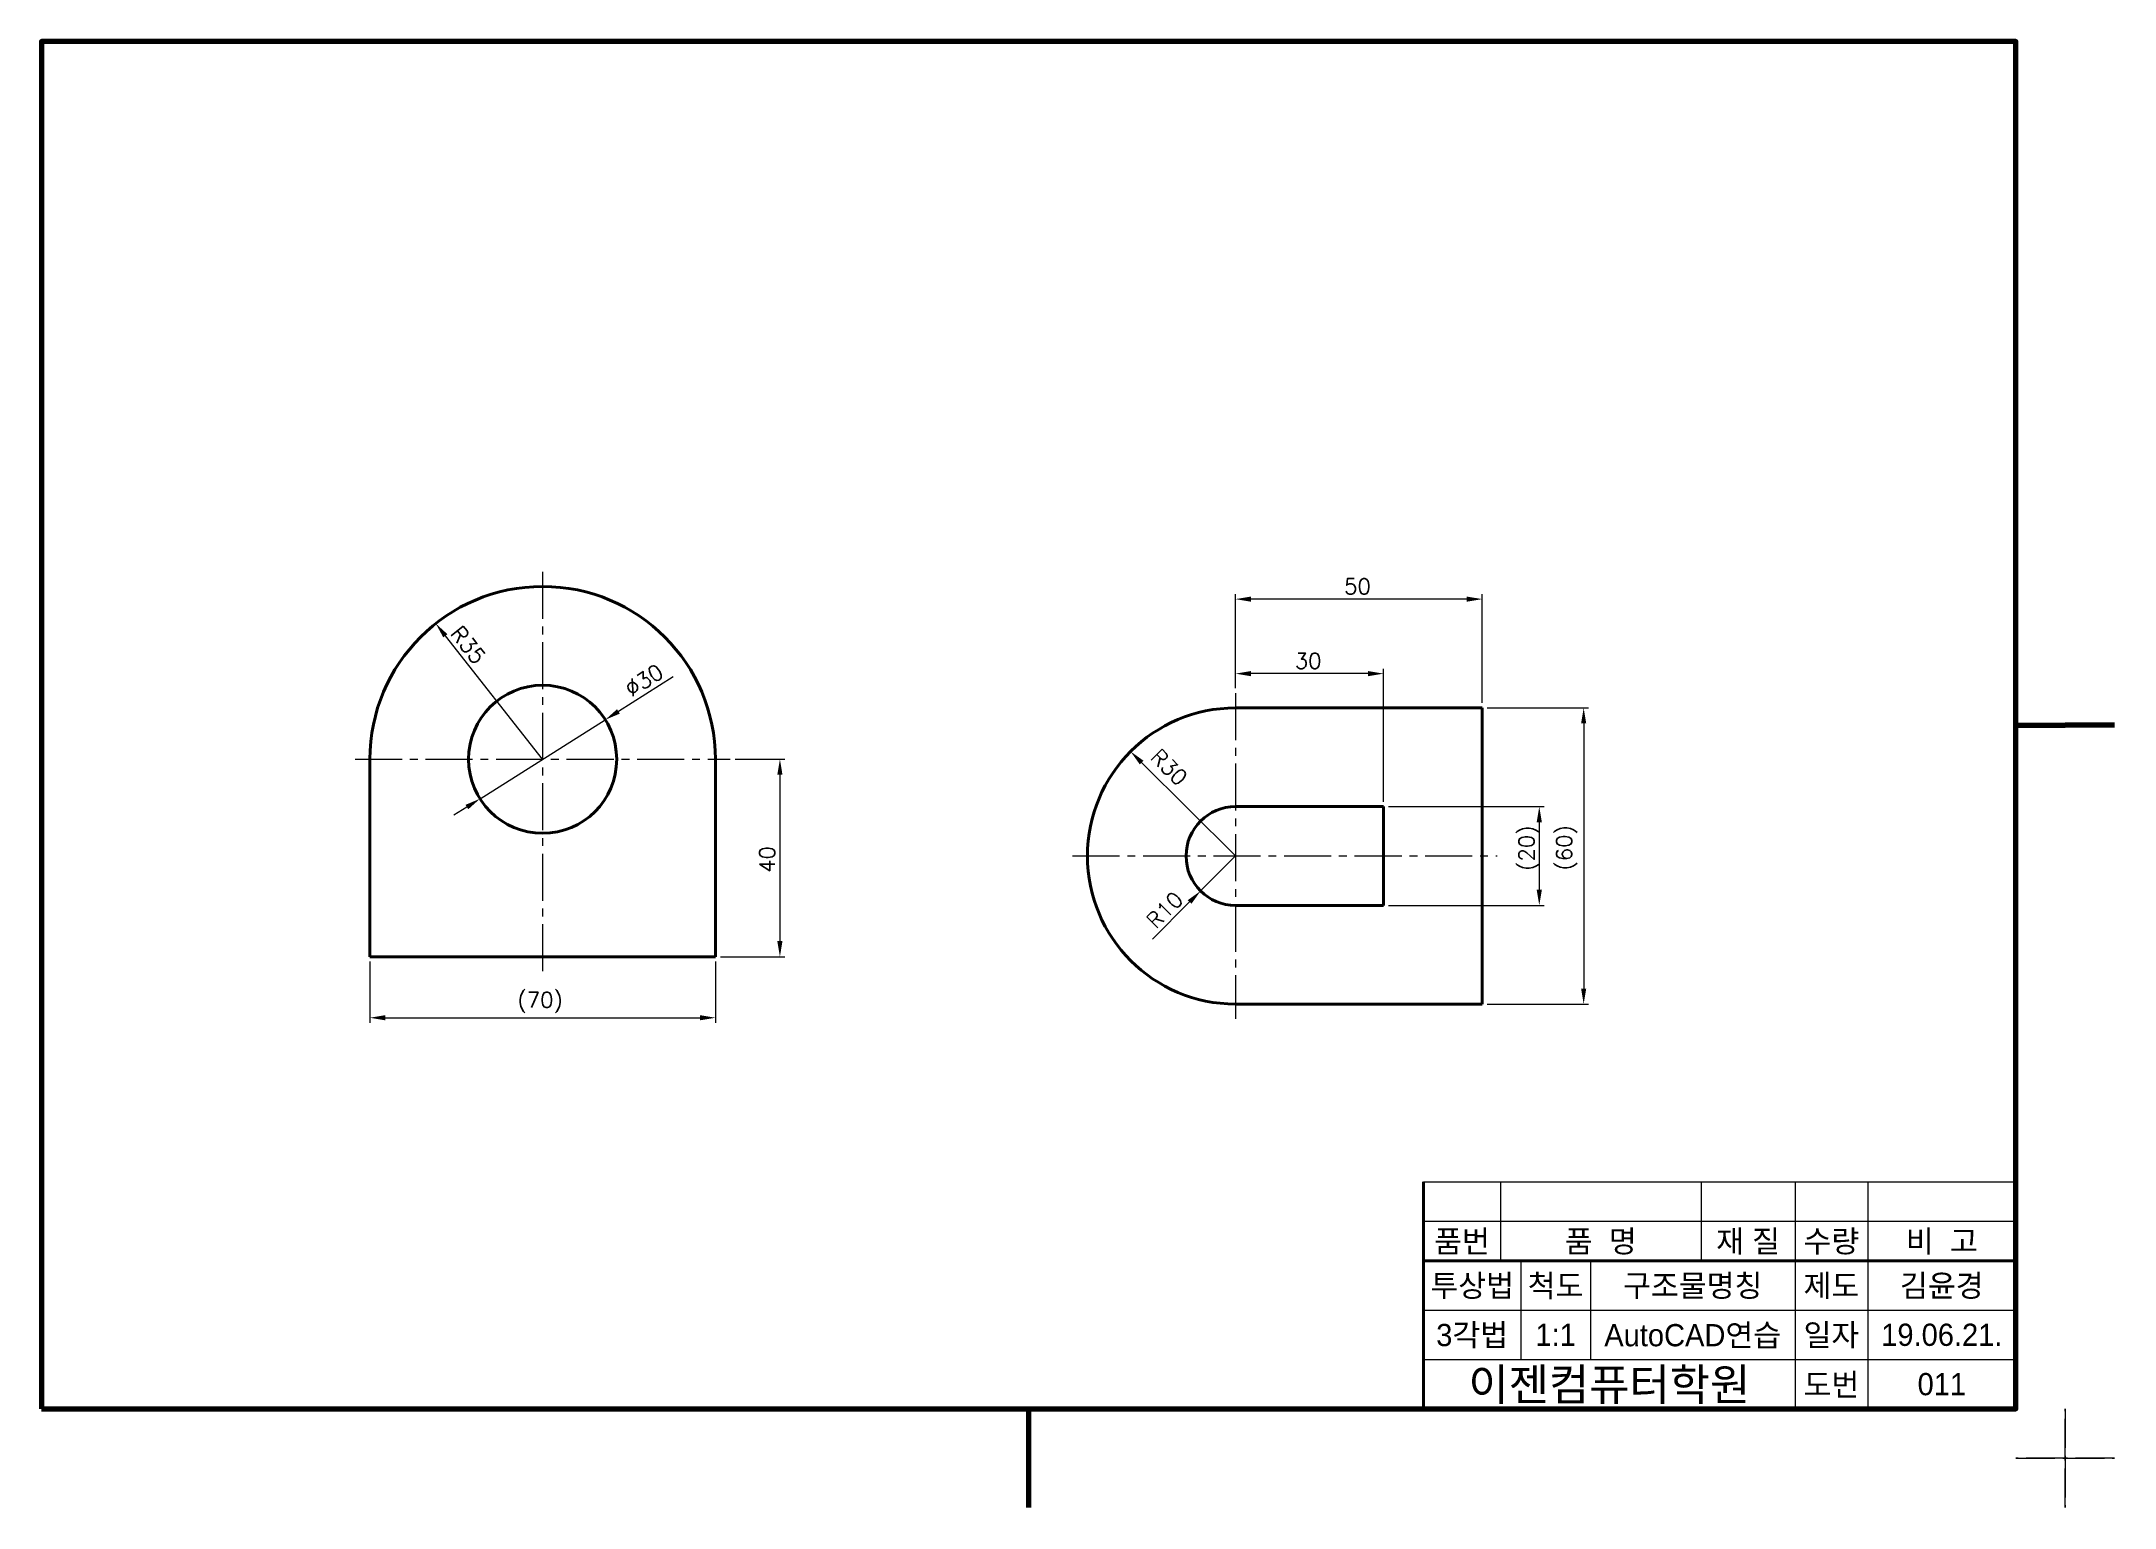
# Model space of a CAD drawing. Header units: millimetres. Extents: x 0 to 4210, y 0 to 2980.
# Drawn here: x 10 to 430, y 287 to 584 of the extents above; entities that cross this region are included whole.
import ezdxf
from ezdxf.enums import TextEntityAlignment as Align

# ---------------------------------------------------------------- set-up
doc = ezdxf.new("R2010")
doc.units = ezdxf.units.MM
doc.linetypes.add('CENTER2', pattern=[28.575, 19.05, -3.175, 3.175, -3.175])
doc.linetypes.add('PHANTOM2', pattern=[31.75, 15.875, -3.175, 3.175, -3.175, 3.175, -3.175])
for name, color, linetype, lineweight in [('가는선', 1, 'Continuous', 13), ('구분선', 1, 'PHANTOM2', 13), ('문자', 2, 'Continuous', 20), ('외곽선', 4, 'Continuous', 70), ('외형선', 3, 'Continuous', 40), ('중심선', 1, 'CENTER2', 13), ('치수선', 1, 'Continuous', 13)]:
    doc.layers.add(name, color=color, linetype=linetype, lineweight=lineweight)
doc.styles.get("Standard").update_dxf_attribs({"font": 'romans.shx'})
doc.styles.add('한글', font='')
doc.styles.get('한글').set_extended_font_data('Gulim')

msp = doc.modelspace()

# ---------------------------------------------------------------- texts
at = {"layer": '문자', "ltscale": 0.5}
for s, p in [('50', (273.9, 472.03)), ('30', (263.9, 456.93)), ('(70)', (106.44, 388.27))]:
    msp.add_text(s, height=3.15, dxfattribs=at).set_placement(p)
for s, rotation, p in [('R35', 308.2477, (92.66, 464)), ('∅30', 32.2362, (129.49, 451.09)), ('R30', 315.1035, (234.42, 438.77)), ('(20)', 90, (312.45, 415.99)), ('(60)', 90, (320.07, 416.05)), ('40', 90, (158.61, 415.59)), ('R10', 45.0561, (235.77, 404.03))]:
    msp.add_text(s, height=3.15, rotation=rotation, dxfattribs=at).set_placement(p)
at = {"layer": '문자', "ltscale": 0.5, "style": '한글'}
for s, height, p in [('품번', 4.5, (297.79, 341)), ('품  명', 4.5, (325.9, 341)), ('재 질', 4.5, (355.75, 341)), ('수량', 4.5, (372.64, 341)), ('비  고', 4.5, (395.01, 341)), ('투상법', 4.5, (299.86, 332)), ('척도', 4.5, (316.76, 332)), ('구조물명칭', 4.5, (344.54, 332)), ('제도', 4.5, (372.64, 332)), ('김윤경', 4.5, (395.01, 332)), ('3각법', 4.5, (299.86, 322)), ('1:1', 4.5, (316.76, 322)), ('AutoCAD연습', 4.5, (344.54, 322)), ('일자', 4.5, (372.64, 322)), ('19.06.21.', 4.5, (395.01, 322)), ('이젠컴퓨터학원', 6.5, (327.64, 312)), ('도번', 4.5, (372.64, 312)), ('011', 4.5, (395.01, 312))]:
    msp.add_text(s, height=height, dxfattribs=at).set_placement(p, align=Align.MIDDLE)

# ---------------------------------------------------------------- linework, layer by layer
at = {"layer": '가는선', "ltscale": 0.5}
for p, q in [((290, 353), (410, 353)), ((305.58, 353), (305.58, 337)), ((346.22, 353), (346.22, 337)), ((365.27, 353), (365.27, 307)), ((380.01, 353), (380.01, 307)), ((290, 345), (410, 345)), ((309.73, 337), (309.73, 317)), ((323.8, 337), (323.8, 317)), ((290, 327), (410, 327)), ((290, 317), (410, 317))]:
    msp.add_line(p, q, dxfattribs=at)
at = {"layer": '구분선', "ltscale": 0.5}
for points in [[(410, 297), (420, 297), (420, 307)], [(410, 297), (420, 297), (420, 307)], [(420, 307), (420, 297), (430, 297)], [(420, 307), (420, 297), (430, 297)], [(420, 307), (420, 297), (430, 297)], [(420, 307), (420, 297), (430, 297)], [(420, 287), (420, 297), (410, 297)], [(430, 297), (420, 297), (420, 287)], [(430, 297), (420, 297), (420, 287)]]:
    msp.add_lwpolyline(points, dxfattribs=at)
at = {"layer": '외곽선', "ltscale": 0.5}
for p, q in [((410, 445.5), (420, 445.5)), ((430, 445.5), (420, 445.5)), ((430, 445.5), (420, 445.5)), ((410, 307), (410, 353)), ((210, 307), (210, 297)), ((210, 307), (210, 297)), ((210, 297), (210, 287))]:
    msp.add_line(p, q, dxfattribs=at)
msp.add_lwpolyline([(10, 307), (410, 307), (410, 584), (10, 584)], close=True, dxfattribs=at)
at = {"layer": '외형선', "ltscale": 0.5}
for p, q in [((301.9, 448.99), (251.9, 448.99)), ((301.9, 448.99), (301.9, 388.99)), ((76.54, 398.59), (76.54, 438.59)), ((146.54, 398.59), (146.54, 438.59)), ((281.9, 428.99), (251.9, 428.99)), ((281.9, 408.99), (281.9, 428.99)), ((251.9, 408.99), (281.9, 408.99)), ((76.54, 398.59), (146.54, 398.59)), ((301.9, 388.99), (251.9, 388.99)), ((290, 353), (290, 345)), ((290, 345), (290, 337)), ((290, 337), (410, 337)), ((290, 337), (290, 317)), ((290, 317), (290, 307))]:
    msp.add_line(p, q, dxfattribs=at)
msp.add_circle((111.54, 438.59), 15, dxfattribs=at)
for centre, radius, start, end in [((111.54, 438.59), 35, 0, 180), ((251.9, 418.99), 30, 90, 270), ((251.9, 418.99), 10, 90, 270)]:
    msp.add_arc(centre, radius, start, end, dxfattribs=at)
at = {"layer": '중심선', "ltscale": 0.5}
for p, q in [((111.54, 476.59), (111.54, 395.59)), ((251.9, 451.99), (251.9, 385.99)), ((73.54, 438.59), (149.54, 438.59)), ((218.9, 418.99), (304.9, 418.99))]:
    msp.add_line(p, q, dxfattribs=at)
at = {"layer": '치수선', "ltscale": 0.5}
for p, q in [((251.9, 452.99), (251.9, 472.03)), ((298.75, 471.03), (255.05, 471.03)), ((301.9, 462.56), (301.9, 472.03)), ((111.54, 438.59), (91.83, 463.6)), ((301.9, 449.99), (301.9, 462.56)), ((137.98, 455.26), (126.89, 448.27)), ((278.75, 455.93), (255.05, 455.93)), ((281.9, 429.99), (281.9, 456.93)), ((98.85, 430.59), (124.23, 446.59)), ((302.9, 448.99), (323.45, 448.99)), ((322.45, 445.84), (322.45, 392.14)), ((150.54, 438.59), (160.61, 438.59)), ((251.9, 418.99), (232.88, 437.94)), ((159.61, 435.44), (159.61, 401.74)), ((96.19, 428.91), (93.53, 427.23)), ((282.9, 428.99), (314.45, 428.99)), ((313.45, 425.84), (313.45, 412.14)), ((251.9, 418.99), (244.84, 411.91)), ((235.07, 402.12), (242.61, 409.68)), ((282.9, 408.99), (314.45, 408.99)), ((76.54, 397.59), (76.54, 385.22)), ((146.54, 397.59), (146.54, 385.22)), ((147.54, 398.59), (160.61, 398.59)), ((302.9, 388.99), (323.45, 388.99)), ((79.69, 386.22), (143.39, 386.22))]:
    msp.add_line(p, q, dxfattribs=at)
for points in [[(255.05, 471.55), (255.05, 470.5), (251.9, 471.03)], [(298.75, 471.55), (298.75, 470.5), (301.9, 471.03)], [(92.24, 463.93), (91.41, 463.28), (89.88, 466.08)], [(255.05, 456.46), (255.05, 455.41), (251.9, 455.93)], [(278.75, 456.46), (278.75, 455.41), (281.9, 455.93)], [(126.61, 448.72), (127.17, 447.83), (124.23, 446.59)], [(321.92, 445.84), (322.97, 445.84), (322.45, 448.99)], [(159.08, 435.44), (160.13, 435.44), (159.61, 438.59)], [(233.25, 438.31), (232.51, 437.56), (230.65, 440.16)], [(95.91, 429.35), (96.47, 428.46), (98.85, 430.59)], [(312.93, 425.84), (313.98, 425.84), (313.45, 428.99)], [(242.24, 410.05), (242.99, 409.31), (244.84, 411.91)], [(312.93, 412.14), (313.98, 412.14), (313.45, 408.99)], [(159.08, 401.74), (160.13, 401.74), (159.61, 398.59)], [(321.92, 392.14), (322.97, 392.14), (322.45, 388.99)], [(79.69, 386.75), (79.69, 385.7), (76.54, 386.22)], [(143.39, 386.75), (143.39, 385.7), (146.54, 386.22)]]:
    msp.add_solid(points, dxfattribs=at)

msp.set_redraw_order([(e.dxf.handle, doc.entitydb.next_handle()) for e in msp.query("TEXT MTEXT ATTDEF DIMENSION ARC_DIMENSION")])  # texts and dimensions are drawn at this point

doc.saveas('drawing.dxf')
